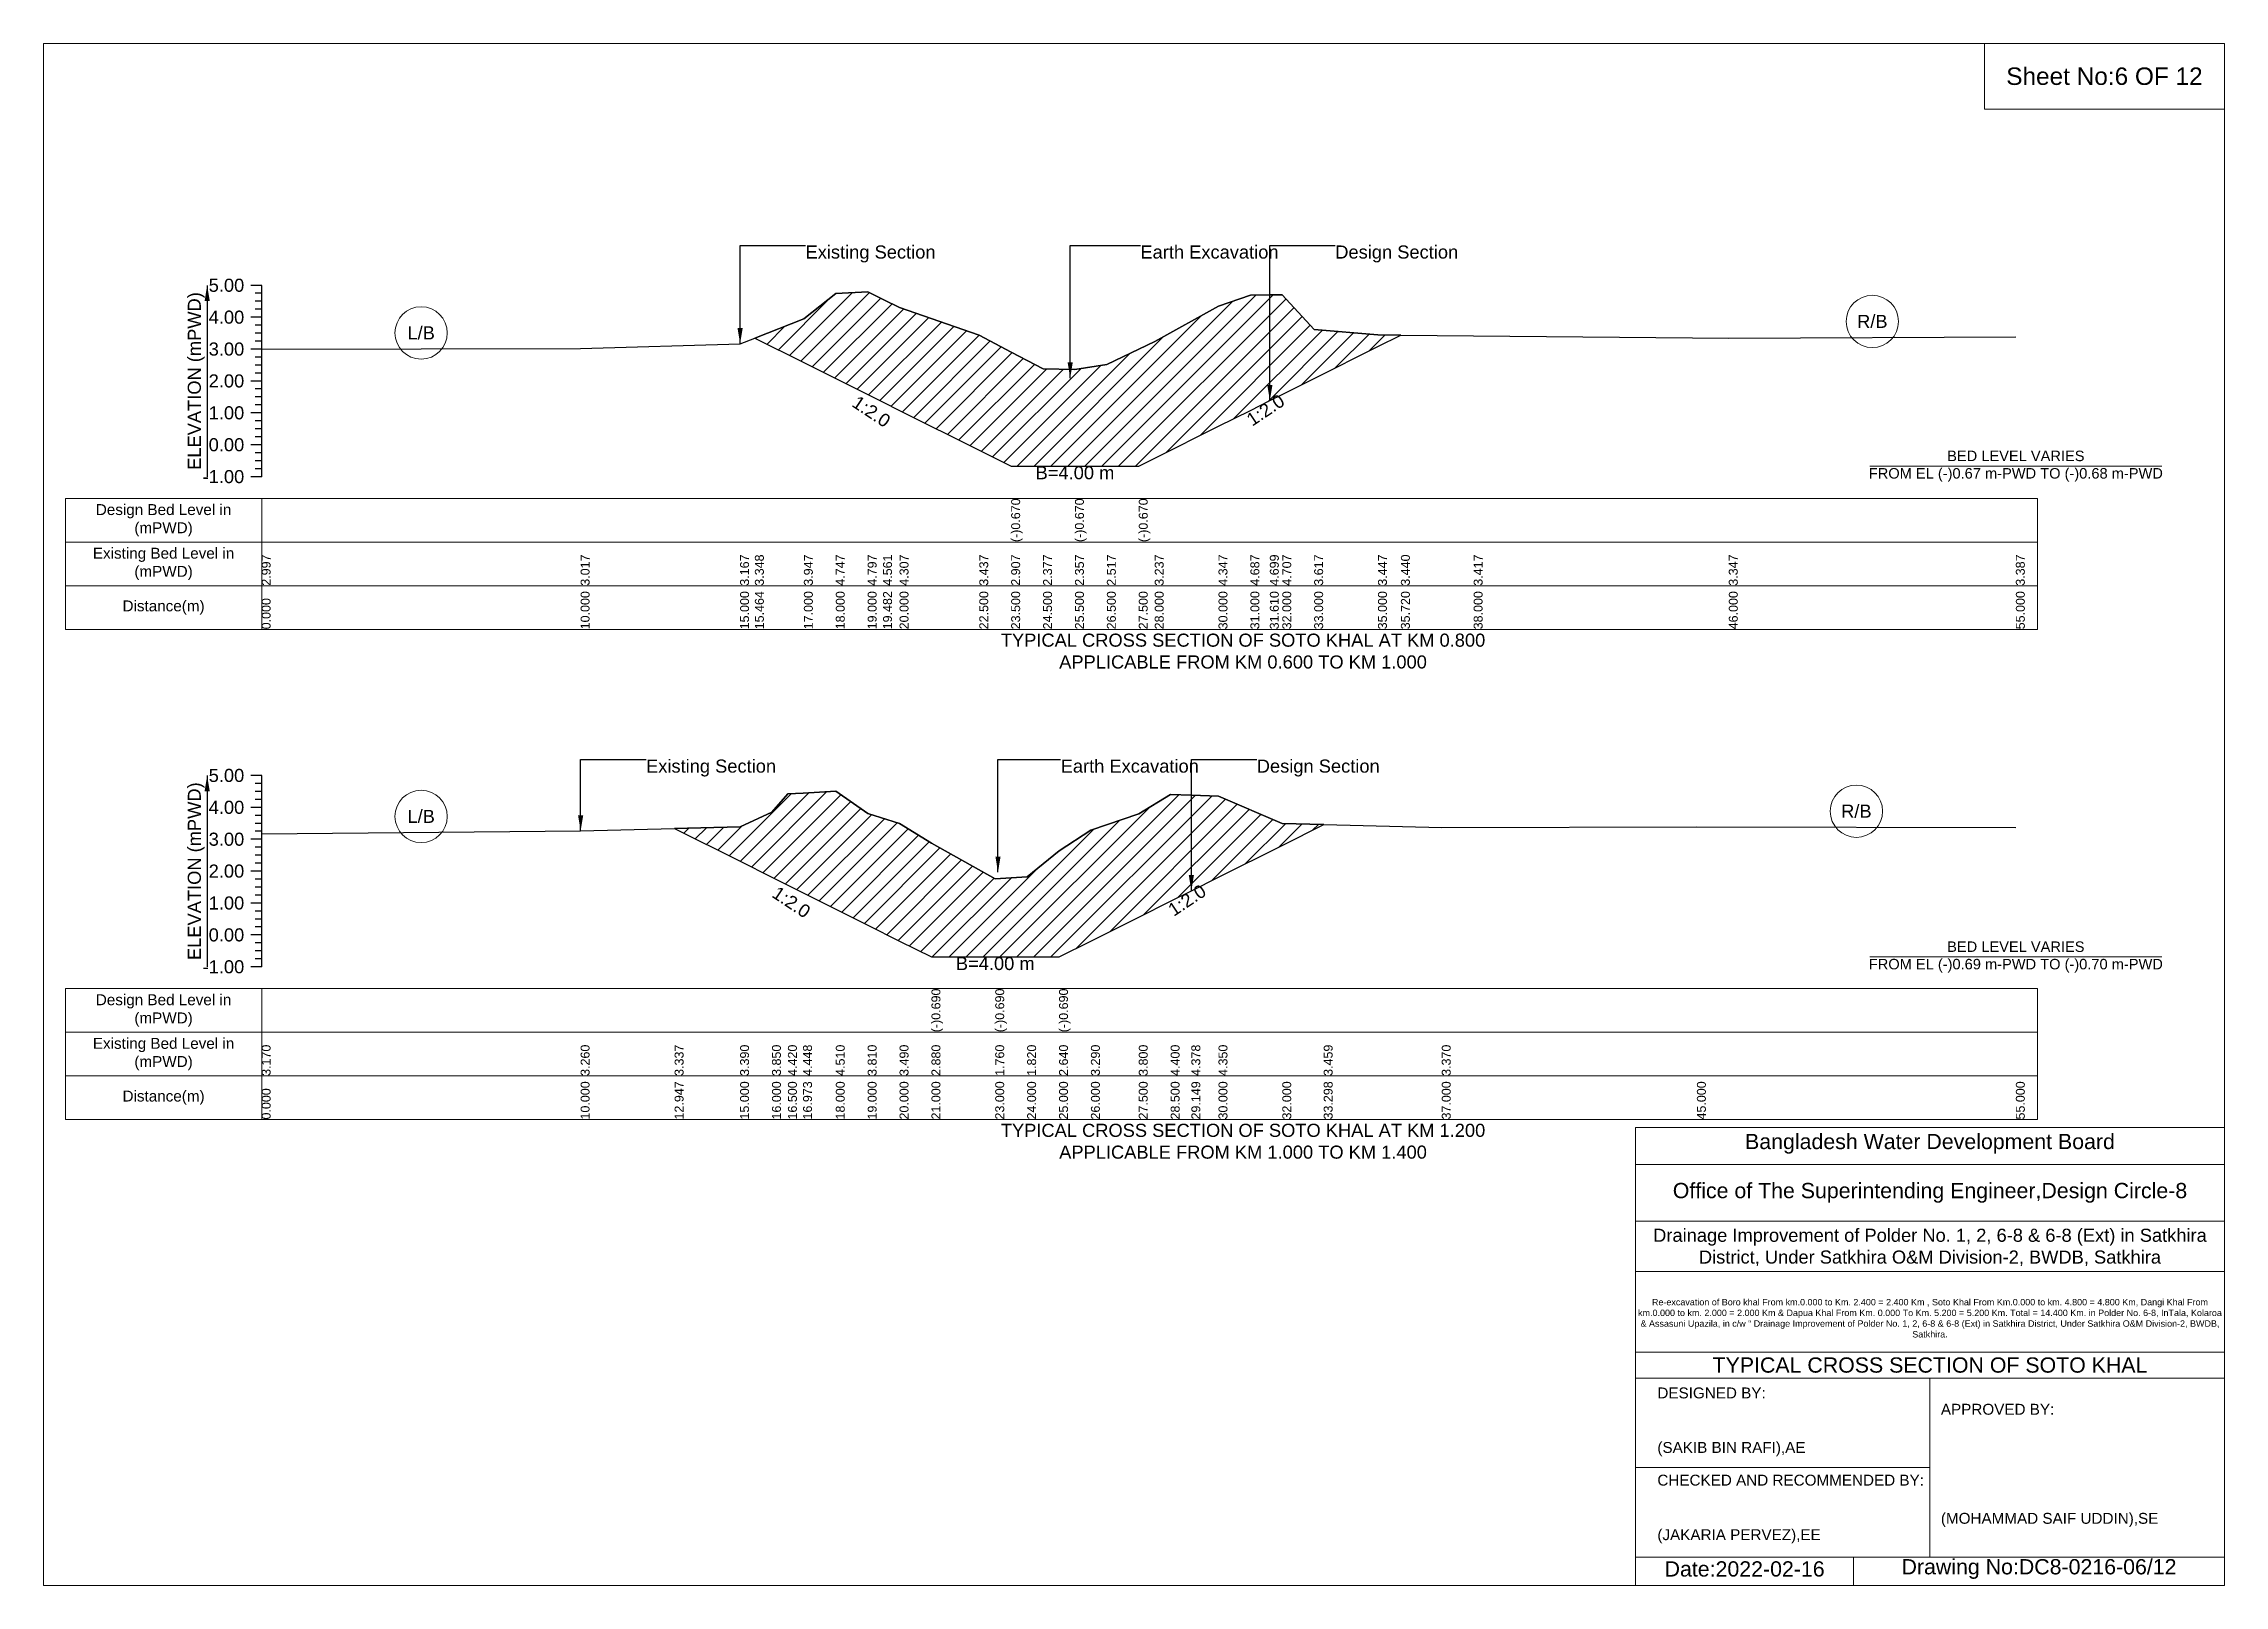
# Model space of a CAD drawing. Header units: inches. Extents: x 91000 to 538000, y -5656 to 0.
# Drawn here: x 150000 to 158000, y -5656 to 0 of the extents above; entities that cross this region are included whole.
import ezdxf

# ---------------------------------------------------------------- set-up
doc = ezdxf.new("R2010")
doc.units = ezdxf.units.IN
doc.header["$LTSCALE"] = 7
doc.header["$MEASUREMENT"] = 0
for name, color, linetype, lineweight in [('Cross section Data Border', 7, 'Continuous', 9), ('Cross Section Labels', 7, 'Continuous', 9), ('Existing_Bed_Level for Xsection', 7, 'Continuous', 25)]:
    doc.layers.add(name, color=color, linetype=linetype, lineweight=lineweight)
doc.styles.get("Standard").update_dxf_attribs({"font": 'arial.ttf'})
doc.dimstyles.get("Standard").update_dxf_attribs({"dimtxt": 45, "dimasz": 60, "dimexe": 0.18, "dimexo": 0.0625, "dimgap": 0.09, "dimtad": 0, "dimtih": 1, "dimtoh": 1, "dimdec": 4, "dimzin": 0, "dimdsep": 46, "dimtxsty": 'Standard', "dimcen": 0.09, "dimadec": 0, "dimazin": 0, "dimtfac": 1, "dimtdec": 4, "dimtofl": 0, "dimtmove": 0, "dimatfit": 3, "dimfxl": 1, "dimtolj": 1, "dimtzin": 0, "dimarcsym": 0})

msp = doc.modelspace()

# ---------------------------------------------------------------- texts
at = {"layer": 'Cross section Data Border', "char_height": 40, "width": 640, "attachment_point": 5}
for s, insert in [('Design Bed Level in (mPWD)', (150440, -1748.769)), ('Existing Bed Level in (mPWD)', (150440, -1908.769)), ('Distance(m)', (150440, -2068.769)), ('Design Bed Level in (mPWD)', (150440, -3546.92)), ('Existing Bed Level in (mPWD)', (150440, -3706.92)), ('Distance(m)', (150440, -3866.92))]:
    msp.add_mtext(s, dxfattribs=dict(at, insert=insert))
at = {"layer": 'Cross Section Labels'}
for s, insert, char_height, attachment_point in [('Sheet No:6 OF 12', (157560, -120), 64, 5), ('Existing Section', (152795, -740.519), 48, 1), ('Earth Excavation', (154023.5, -740.519), 48, 1), ('Design Section', (154738.34706, -740.519), 48, 1), ('L/B', (151385, -1061.45), 48, 5), ('R/B', (156708.5, -1019.33), 48, 5), ('BED LEVEL VARIES ^JFROM EL (-)0.67 m-PWD TO (-)0.68 m-PWD', (157235, -1550.159), 38.4, 5), ('B=4.00 m', (153783.5, -1550.159), 48, 2), ('TYPICAL CROSS SECTION OF SOTO KHAL AT KM 0.800^JAPPLICABLE FROM KM 0.600 TO KM 1.000', (154400, -2228.769), 48, 5), ('Existing Section', (152210, -2626.42), 48, 1), ('Earth Excavation', (153731, -2626.42), 48, 1), ('Design Section', (154450.41603, -2626.42), 48, 1), ('R/B', (156650, -2815.96), 48, 5), ('L/B', (151385, -2835.265), 48, 5), ('B=4.00 m', (153491, -3350.65), 48, 2), ('BED LEVEL VARIES ^JFROM EL (-)0.69 m-PWD TO (-)0.70 m-PWD', (157235, -3350.65), 38.4, 5), ('TYPICAL CROSS SECTION OF SOTO KHAL AT KM 1.200^JAPPLICABLE FROM KM 1.000 TO KM 1.400', (154400, -4026.92), 48, 5), ('Bangladesh Water Development Board', (156920, -4036), 56, 5), ('Office of The Superintending Engineer,Design Circle-8', (156920, -4216), 56, 5)]:
    msp.add_mtext(s, dxfattribs=dict(at, insert=insert, char_height=char_height, attachment_point=attachment_point))
at = {"layer": 'Cross Section Labels', "char_height": 48, "attachment_point": 2}
for insert, rotation in [((153050.14663, -1329.73231), 326.309932474), ((154469.09706, -1324.36047), 33.690067526), ((152756.63593, -3129.71797), 326.309932474), ((154181.16603, -3122.56698), 33.690067526)]:
    msp.add_mtext('1:2.0', dxfattribs=dict(at, insert=insert, rotation=rotation))
at = {"layer": 'Cross Section Labels'}
for s, insert, char_height, width, attachment_point in [('Drainage Improvement of Polder No. 1, 2, 6-8 & 6-8 (Ext) in Satkhira District, Under Satkhira O&M Division-2, BWDB, Satkhira', (156920, -4416), 48, 2240, 5), ('Re-excavation of Boro khal From km.0.000 to Km. 2.400 = 2.400 Km , Soto Khal From Km.0.000 to km. 4.800 = 4.800 Km, Dangi Khal From km.0.000 to km. 2.000 = 2.000 Km & Dapua Khal From Km. 0.000 To Km. 5.200 = 5.200 Km. Total = 14.400 Km. in Polder No. 6-8, InTala, Kolaroa & Assasuni Upazila, in c/w “ Drainage Improvement of Polder No. 1, 2, 6-8 & 6-8 (Ext) in Satkhira District, Under Satkhira O&M Division-2, BWDB, Satkhira.', (156920, -4676), 23.56497918, 2160, 5), ('TYPICAL CROSS SECTION OF SOTO KHAL', (156920, -4848), 56, 2240, 5), ('DESIGNED BY:^J^J^J(SAKIB BIN RAFI),AE', (155920, -5056), 40, 1120, 4), ('APPROVED BY:^J^J^J^J^J^J(MOHAMMAD SAIF UDDIN),SE', (156960, -5216), 40, 1120, 4), ('CHECKED AND RECOMMENDED BY:^J^J^J(JAKARIA PERVEZ),EE', (155920, -5376), 40, 1120, 4), ('Date:2022-02-16', (156240, -5596), 56, 1120, 5), ('Drawing No:DC8-0216-06/12', (157320, -5596), 56, 1760, 5)]:
    msp.add_mtext(s, dxfattribs=dict(at, insert=insert, char_height=char_height, width=width, attachment_point=attachment_point))
at = {"layer": 'Existing_Bed_Level for Xsection', "char_height": 48, "attachment_point": 6}
for s, insert in [('5.00', (150736, -886.769)), ('4.00', (150736, -1003.769)), ('3.00', (150736, -1120.769)), ('2.00', (150736, -1237.769)), ('1.00', (150736, -1354.769)), ('0.00', (150736, -1471.769)), ('-1.00', (150736, -1588.769)), ('5.00', (150736, -2684.92)), ('4.00', (150736, -2801.92)), ('3.00', (150736, -2918.92)), ('2.00', (150736, -3035.92)), ('1.00', (150736, -3152.92)), ('0.00', (150736, -3269.92)), ('-1.00', (150736, -3386.92))]:
    msp.add_mtext(s, dxfattribs=dict(at, insert=insert))
at = {"layer": 'Existing_Bed_Level for Xsection', "rotation": 90}
for s, insert, char_height, attachment_point in [('ELEVATION (mPWD)', (150560, -1237.769), 48, 5), ('(-)0.670', (153549.5, -1828.769), 32.8, 1), ('(-)0.670', (153783.5, -1828.769), 32.8, 1), ('(-)0.670', (154017.5, -1828.769), 32.8, 1), ('2.997', (150800, -1988.769), 32.8, 1), ('3.017', (151970, -1988.769), 32.8, 1), ('3.167', (152555, -1988.769), 32.8, 1), ('3.348', (152609.29326, -1988.769), 32.8, 1), ('3.947', (152789, -1988.769), 32.8, 1), ('4.747', (152906, -1988.769), 32.8, 1), ('4.797', (153023, -1988.769), 32.8, 1), ('4.561', (153079.39663, -1988.769), 32.8, 1), ('4.307', (153140, -1988.769), 32.8, 1), ('3.437', (153432.5, -1988.769), 32.8, 1), ('2.907', (153549.5, -1988.769), 32.8, 1), ('2.377', (153666.5, -1988.769), 32.8, 1), ('2.357', (153783.5, -1988.769), 32.8, 1), ('2.517', (153900.5, -1988.769), 32.8, 1), ('3.237', (154076, -1988.769), 32.8, 1), ('4.347', (154310, -1988.769), 32.8, 1), ('4.687', (154427, -1988.769), 32.8, 1), ('4.699', (154498.34706, -1988.769), 32.8, 1), ('4.707', (154544, -1988.769), 32.8, 1), ('3.617', (154661, -1988.769), 32.8, 1), ('3.447', (154895, -1988.769), 32.8, 1), ('3.440', (154979.19412, -1988.769), 32.8, 1), ('3.417', (155246, -1988.769), 32.8, 1), ('3.347', (156182, -1988.769), 32.8, 1), ('3.387', (157235, -1988.769), 32.8, 1), ('0.000', (150800, -2148.769), 32.8, 1), ('10.000', (151970, -2148.769), 32.8, 1), ('15.000', (152555, -2148.769), 32.8, 1), ('15.464', (152609.29326, -2148.769), 32.8, 1), ('17.000', (152789, -2148.769), 32.8, 1), ('18.000', (152906, -2148.769), 32.8, 1), ('19.000', (153023, -2148.769), 32.8, 1), ('19.482', (153079.39663, -2148.769), 32.8, 1), ('20.000', (153140, -2148.769), 32.8, 1), ('22.500', (153432.5, -2148.769), 32.8, 1), ('23.500', (153549.5, -2148.769), 32.8, 1), ('24.500', (153666.5, -2148.769), 32.8, 1), ('25.500', (153783.5, -2148.769), 32.8, 1), ('26.500', (153900.5, -2148.769), 32.8, 1), ('27.500', (154017.5, -2148.769), 32.8, 1), ('28.000', (154076, -2148.769), 32.8, 1), ('30.000', (154310, -2148.769), 32.8, 1), ('31.000', (154427, -2148.769), 32.8, 1), ('31.610', (154498.34706, -2148.769), 32.8, 1), ('32.000', (154544, -2148.769), 32.8, 1), ('33.000', (154661, -2148.769), 32.8, 1), ('35.000', (154895, -2148.769), 32.8, 1), ('35.720', (154979.19412, -2148.769), 32.8, 1), ('38.000', (155246, -2148.769), 32.8, 1), ('46.000', (156182, -2148.769), 32.8, 1), ('55.000', (157235, -2148.769), 32.8, 1), ('ELEVATION (mPWD)', (150560, -3035.92), 48, 5), ('(-)0.690', (153257, -3626.92), 32.8, 1), ('(-)0.690', (153491, -3626.92), 32.8, 1), ('(-)0.690', (153725, -3626.92), 32.8, 1), ('3.170', (150800, -3786.92), 32.8, 1), ('3.260', (151970, -3786.92), 32.8, 1), ('3.337', (152314.77186, -3786.92), 32.8, 1), ('3.390', (152555, -3786.92), 32.8, 1), ('3.850', (152672, -3786.92), 32.8, 1), ('4.420', (152730.5, -3786.92), 32.8, 1), ('4.448', (152785.88593, -3786.92), 32.8, 1), ('4.510', (152906, -3786.92), 32.8, 1), ('3.810', (153023, -3786.92), 32.8, 1), ('3.490', (153140, -3786.92), 32.8, 1), ('2.880', (153257, -3786.92), 32.8, 1), ('1.760', (153491, -3786.92), 32.8, 1), ('1.820', (153608, -3786.92), 32.8, 1), ('2.640', (153725, -3786.92), 32.8, 1), ('3.290', (153842, -3786.92), 32.8, 1), ('3.800', (154017.5, -3786.92), 32.8, 1), ('4.400', (154134.5, -3786.92), 32.8, 1), ('4.378', (154210.41603, -3786.92), 32.8, 1), ('4.350', (154310, -3786.92), 32.8, 1), ('3.459', (154695.83206, -3786.92), 32.8, 1), ('3.370', (155129, -3786.92), 32.8, 1), ('0.000', (150800, -3946.92), 32.8, 1), ('10.000', (151970, -3946.92), 32.8, 1), ('12.947', (152314.77186, -3946.92), 32.8, 1), ('15.000', (152555, -3946.92), 32.8, 1), ('16.000', (152672, -3946.92), 32.8, 1), ('16.500', (152730.5, -3946.92), 32.8, 1), ('16.973', (152785.88593, -3946.92), 32.8, 1), ('18.000', (152906, -3946.92), 32.8, 1), ('19.000', (153023, -3946.92), 32.8, 1), ('20.000', (153140, -3946.92), 32.8, 1), ('21.000', (153257, -3946.92), 32.8, 1), ('23.000', (153491, -3946.92), 32.8, 1), ('24.000', (153608, -3946.92), 32.8, 1), ('25.000', (153725, -3946.92), 32.8, 1), ('26.000', (153842, -3946.92), 32.8, 1), ('27.500', (154017.5, -3946.92), 32.8, 1), ('28.500', (154134.5, -3946.92), 32.8, 1), ('29.149', (154210.41603, -3946.92), 32.8, 1), ('30.000', (154310, -3946.92), 32.8, 1), ('32.000', (154544, -3946.92), 32.8, 1), ('33.298', (154695.83206, -3946.92), 32.8, 1), ('37.000', (155129, -3946.92), 32.8, 1), ('45.000', (156065, -3946.92), 32.8, 1), ('55.000', (157235, -3946.92), 32.8, 1)]:
    msp.add_mtext(s, dxfattribs=dict(at, insert=insert, char_height=char_height, attachment_point=attachment_point))

# ---------------------------------------------------------------- hatches: boundary and pattern name
at = {"layer": 'Existing_Bed_Level for Xsection'}
h = msp.add_hatch(dxfattribs=at)
h.set_pattern_fill('ANSI31', color=256, scale=351, style=0)
h.paths.add_polyline_path([(152609.29326, -1080.05563), (152789, -1169.909), (152906, -1228.409), (153023, -1286.909), (153079.39663, -1315.10731), (153140, -1345.409), (153432.5, -1491.659), (153549.5, -1550.159), (153666.5, -1550.159), (153783.5, -1550.159), (153900.5, -1550.159), (154017.5, -1550.159), (154076, -1520.909), (154310, -1403.909), (154427, -1345.409), (154498.34706, -1309.73547), (154544, -1286.909), (154661, -1228.409), (154895, -1111.409), (154979.19412, -1069.31194), (154895, -1068.47), (154661, -1048.58), (154544, -921.05), (154498.34706, -921.96306), (154427, -923.39), (154310, -963.17), (154076, -1093.04), (154017.5, -1121.12), (153900.5, -1177.28), (153783.5, -1196), (153666.5, -1193.66), (153549.5, -1131.65), (153432.5, -1069.64), (153140, -967.85), (153079.39663, -938.15435), (153023, -910.52), (152906, -916.37), (152789, -1009.97)])
h = msp.add_hatch(dxfattribs=at)
h.set_pattern_fill('ANSI31', color=256, scale=351, style=0)
h.paths.add_polyline_path([(152314.77186, -2879.53593), (152555, -2999.65), (152672, -3058.15), (152730.5, -3087.4), (152785.88593, -3115.09297), (152906, -3175.15), (153023, -3233.65), (153140, -3292.15), (153257, -3350.65), (153491, -3350.65), (153608, -3350.65), (153725, -3350.65), (153842, -3292.15), (154017.5, -3204.4), (154134.5, -3145.9), (154210.41603, -3107.94198), (154310, -3058.15), (154544, -2941.15), (154695.83206, -2865.23397), (154544, -2861.59), (154310, -2760.97), (154210.41603, -2757.65053), (154134.5, -2755.12), (154017.5, -2825.32), (153842, -2884.99), (153725, -2961.04), (153608, -3056.98), (153491, -3064), (153257, -2932.96), (153140, -2861.59), (153023, -2824.15), (152906, -2742.25), (152785.88593, -2749.45684), (152730.5, -2752.78), (152672, -2819.47), (152555, -2873.29)])

# ---------------------------------------------------------------- linework, layer by layer
at = {"layer": 'Cross section Data Border'}
for points in [[(150080, -1668.769), (157315, -1668.769), (157315, -2148.769), (150080, -2148.769)], [(150080, -3466.92), (157315, -3466.92), (157315, -3946.92), (150080, -3946.92)]]:
    msp.add_lwpolyline(points, close=True, dxfattribs=at)
for points in [[(150800, -1668.769), (150800, -2148.769)], [(150080, -1828.769), (157315, -1828.769)], [(150080, -1988.769), (157315, -1988.769)], [(150800, -3466.92), (150800, -3946.92)], [(150080, -3626.92), (157315, -3626.92)], [(150080, -3786.92), (157315, -3786.92)]]:
    msp.add_lwpolyline(points, dxfattribs=at)
at = {"layer": 'Cross Section Labels'}
for points in [[(150000, 0), (158000, 0), (158000, -5656), (150000, -5656)], [(157120, 0), (158000, 0), (158000, -240), (157120, -240)]]:
    msp.add_lwpolyline(points, close=True, dxfattribs=at)
for points in [[(156699.19427, -1550.159), (157770.80573, -1550.159)], [(156699.19427, -3350.65), (157770.80573, -3350.65)], [(155840, -5656), (155840, -3976), (158000, -3976)], [(155840, -4112), (158000, -4112)], [(155840, -4320), (158000, -4320)], [(155840, -4504), (158000, -4504)], [(155840, -4800), (158000, -4800)], [(155840, -4896), (158000, -4896)], [(156920, -4896), (156920, -5552)], [(155840, -5224), (156920, -5224)], [(155840, -5552), (158000, -5552)], [(156640, -5552), (156640, -5656)]]:
    msp.add_lwpolyline(points, dxfattribs=at)
for centre in [(156708.5, -1019.33), (151385, -1061.45), (156650, -2815.96), (151385, -2835.265)]:
    msp.add_circle(centre, 96, dxfattribs=at)
at = {"layer": 'Existing_Bed_Level for Xsection'}
for points in [[(150800, -886.769), (150760, -886.769)], [(150800, -916.019), (150776, -916.019)], [(150800, -945.269), (150776, -945.269)], [(150800, -1588.769), (150800, -1471.769), (150800, -1354.769), (150800, -1237.769), (150800, -1120.769), (150800, -1003.769), (150800, -886.769)], [(150800, -1121.12), (151970, -1118.78), (152555, -1101.23), (152609.29326, -1080.05563), (152789, -1009.97), (152906, -916.37), (153023, -910.52), (153079.39663, -938.15435), (153140, -967.85), (153432.5, -1069.64), (153549.5, -1131.65), (153549.5, -1131.65), (153666.5, -1193.66), (153783.5, -1196), (153783.5, -1196), (153900.5, -1177.28), (154017.5, -1121.12), (154017.5, -1121.12), (154076, -1093.04), (154310, -963.17), (154427, -923.39), (154498.34706, -921.96306), (154544, -921.05), (154661, -1048.58), (154895, -1068.47), (154979.19412, -1069.31194), (155246, -1071.98), (156182, -1080.17), (157235, -1075.49)], [(150800, -1003.769), (150760, -1003.769)], [(150800, -974.519), (150776, -974.519)], [(150800, -1033.019), (150776, -1033.019)], [(150800, -1062.269), (150776, -1062.269)], [(150800, -1091.519), (150776, -1091.519)], [(150800, -1120.769), (150760, -1120.769)], [(150800, -1150.019), (150776, -1150.019)], [(150800, -1179.269), (150776, -1179.269)], [(150800, -1237.769), (150760, -1237.769)], [(150800, -1208.519), (150776, -1208.519)], [(150800, -1267.019), (150776, -1267.019)], [(150800, -1354.769), (150760, -1354.769)], [(150800, -1296.269), (150776, -1296.269)], [(150800, -1325.519), (150776, -1325.519)], [(150800, -1384.019), (150776, -1384.019)], [(150800, -1413.269), (150776, -1413.269)], [(150800, -1471.769), (150760, -1471.769)], [(150800, -1442.519), (150776, -1442.519)], [(150800, -1501.019), (150776, -1501.019)], [(150800, -1588.769), (150760, -1588.769)], [(150800, -1530.269), (150776, -1530.269)], [(150800, -1559.519), (150776, -1559.519)], [(150800, -2684.92), (150760, -2684.92)], [(150800, -2714.17), (150776, -2714.17)], [(150800, -3386.92), (150800, -3269.92), (150800, -3152.92), (150800, -3035.92), (150800, -2918.92), (150800, -2801.92), (150800, -2684.92)], [(150800, -2743.42), (150776, -2743.42)], [(150800, -2772.67), (150776, -2772.67)], [(150800, -2899.03), (151970, -2888.5), (152314.77186, -2879.53593), (152555, -2873.29), (152672, -2819.47), (152730.5, -2752.78), (152785.88593, -2749.45684), (152906, -2742.25), (153023, -2824.15), (153140, -2861.59), (153257, -2932.96), (153257, -2932.96), (153491, -3064), (153491, -3064), (153608, -3056.98), (153725, -2961.04), (153725, -2961.04), (153842, -2884.99), (154017.5, -2825.32), (154134.5, -2755.12), (154210.41603, -2757.65053), (154310, -2760.97), (154544, -2861.59), (154695.83206, -2865.23397), (155129, -2875.63), (156065, -2873.29), (157235, -2875.63)], [(150800, -2801.92), (150760, -2801.92)], [(150800, -2831.17), (150776, -2831.17)], [(150800, -2860.42), (150776, -2860.42)], [(150800, -2918.92), (150760, -2918.92)], [(150800, -2889.67), (150776, -2889.67)], [(150800, -2948.17), (150776, -2948.17)], [(150800, -3035.92), (150760, -3035.92)], [(150800, -2977.42), (150776, -2977.42)], [(150800, -3006.67), (150776, -3006.67)], [(150800, -3065.17), (150776, -3065.17)], [(150800, -3094.42), (150776, -3094.42)], [(150800, -3152.92), (150760, -3152.92)], [(150800, -3123.67), (150776, -3123.67)], [(150800, -3182.17), (150776, -3182.17)], [(150800, -3269.92), (150760, -3269.92)], [(150800, -3211.42), (150776, -3211.42)], [(150800, -3240.67), (150776, -3240.67)], [(150800, -3299.17), (150776, -3299.17)], [(150800, -3328.42), (150776, -3328.42)], [(150800, -3357.67), (150776, -3357.67)], [(150800, -3386.92), (150760, -3386.92)]]:
    msp.add_lwpolyline(points, dxfattribs=at)
for points in [[(152609.29326, -1080.05563), (152789, -1169.909), (152906, -1228.409), (153023, -1286.909), (153079.39663, -1315.10731), (153140, -1345.409), (153432.5, -1491.659), (153549.5, -1550.159), (153549.5, -1550.159), (153666.5, -1550.159), (153783.5, -1550.159), (153783.5, -1550.159), (153900.5, -1550.159), (154017.5, -1550.159), (154017.5, -1550.159), (154076, -1520.909), (154310, -1403.909), (154427, -1345.409), (154498.34706, -1309.73547), (154544, -1286.909), (154661, -1228.409), (154895, -1111.409), (154979.19412, -1069.31194), (154979.19412, -1069.31194), (154979.19412, -1069.31194), (154895, -1068.47), (154661, -1048.58), (154544, -921.05), (154498.34706, -921.96306), (154427, -923.39), (154310, -963.17), (154076, -1093.04), (154017.5, -1121.12), (154017.5, -1121.12), (153900.5, -1177.28), (153783.5, -1196), (153783.5, -1196), (153666.5, -1193.66), (153549.5, -1131.65), (153549.5, -1131.65), (153432.5, -1069.64), (153140, -967.85), (153079.39663, -938.15435), (153023, -910.52), (152906, -916.37), (152789, -1009.97)], [(152314.77186, -2879.53593), (152314.77186, -2879.53593), (152555, -2999.65), (152672, -3058.15), (152730.5, -3087.4), (152785.88593, -3115.09297), (152906, -3175.15), (153023, -3233.65), (153140, -3292.15), (153257, -3350.65), (153257, -3350.65), (153491, -3350.65), (153491, -3350.65), (153608, -3350.65), (153725, -3350.65), (153725, -3350.65), (153842, -3292.15), (154017.5, -3204.4), (154134.5, -3145.9), (154210.41603, -3107.94198), (154310, -3058.15), (154544, -2941.15), (154695.83206, -2865.23397), (154695.83206, -2865.23397), (154695.83206, -2865.23397), (154544, -2861.59), (154310, -2760.97), (154210.41603, -2757.65053), (154134.5, -2755.12), (154017.5, -2825.32), (153842, -2884.99), (153725, -2961.04), (153725, -2961.04), (153608, -3056.98), (153491, -3064), (153491, -3064), (153257, -2932.96), (153257, -2932.96), (153140, -2861.59), (153023, -2824.15), (152906, -2742.25), (152785.88593, -2749.45684), (152730.5, -2752.78), (152672, -2819.47), (152555, -2873.29), (152314.77186, -2879.53593)]]:
    msp.add_lwpolyline(points, close=True, dxfattribs=at)

msp.set_redraw_order([(e.dxf.handle, doc.entitydb.next_handle()) for e in msp.query("TEXT MTEXT ATTDEF DIMENSION ARC_DIMENSION")])  # texts and dimensions are drawn at this point

# ---------------------------------------------------------------- leaders
at = {"layer": 'Cross Section Labels', "annotation_type": 0, "has_hookline": 1, "hookline_direction": 0}
for points, text_width in [([(152555, -1101.23), (152555, -740.519), (152794.91, -740.519)], 467.16508), ([(153765.93103, -1227.12691), (153765.93103, -740.519), (154023.41, -740.519)], 496.99318), ([(154498.34706, -1309.73547), (154498.34706, -740.519), (154738.25706, -740.519)], 441.23329), ([(151970, -2888.5), (151970, -2626.42), (152209.91, -2626.42)], 467.16508), ([(153501.08008, -3039.89449), (153501.08008, -2626.42), (153730.91, -2626.42)], 496.99318), ([(154210.41603, -3107.94198), (154210.41603, -2626.42), (154450.32603, -2626.42)], 441.23329)]:
    msp.add_leader(points, dimstyle='Standard', override={"dimasz": 57.6}, dxfattribs=dict(at, text_width=text_width))
at = {"layer": 'Existing_Bed_Level for Xsection'}
for points in [[(150600, -886.769), (150600, -1588.769)], [(150600, -2684.92), (150600, -3386.92)]]:
    msp.add_leader(points, dimstyle='Standard', override={"dimasz": 57.6}, dxfattribs=at)

doc.saveas('drawing.dxf')
